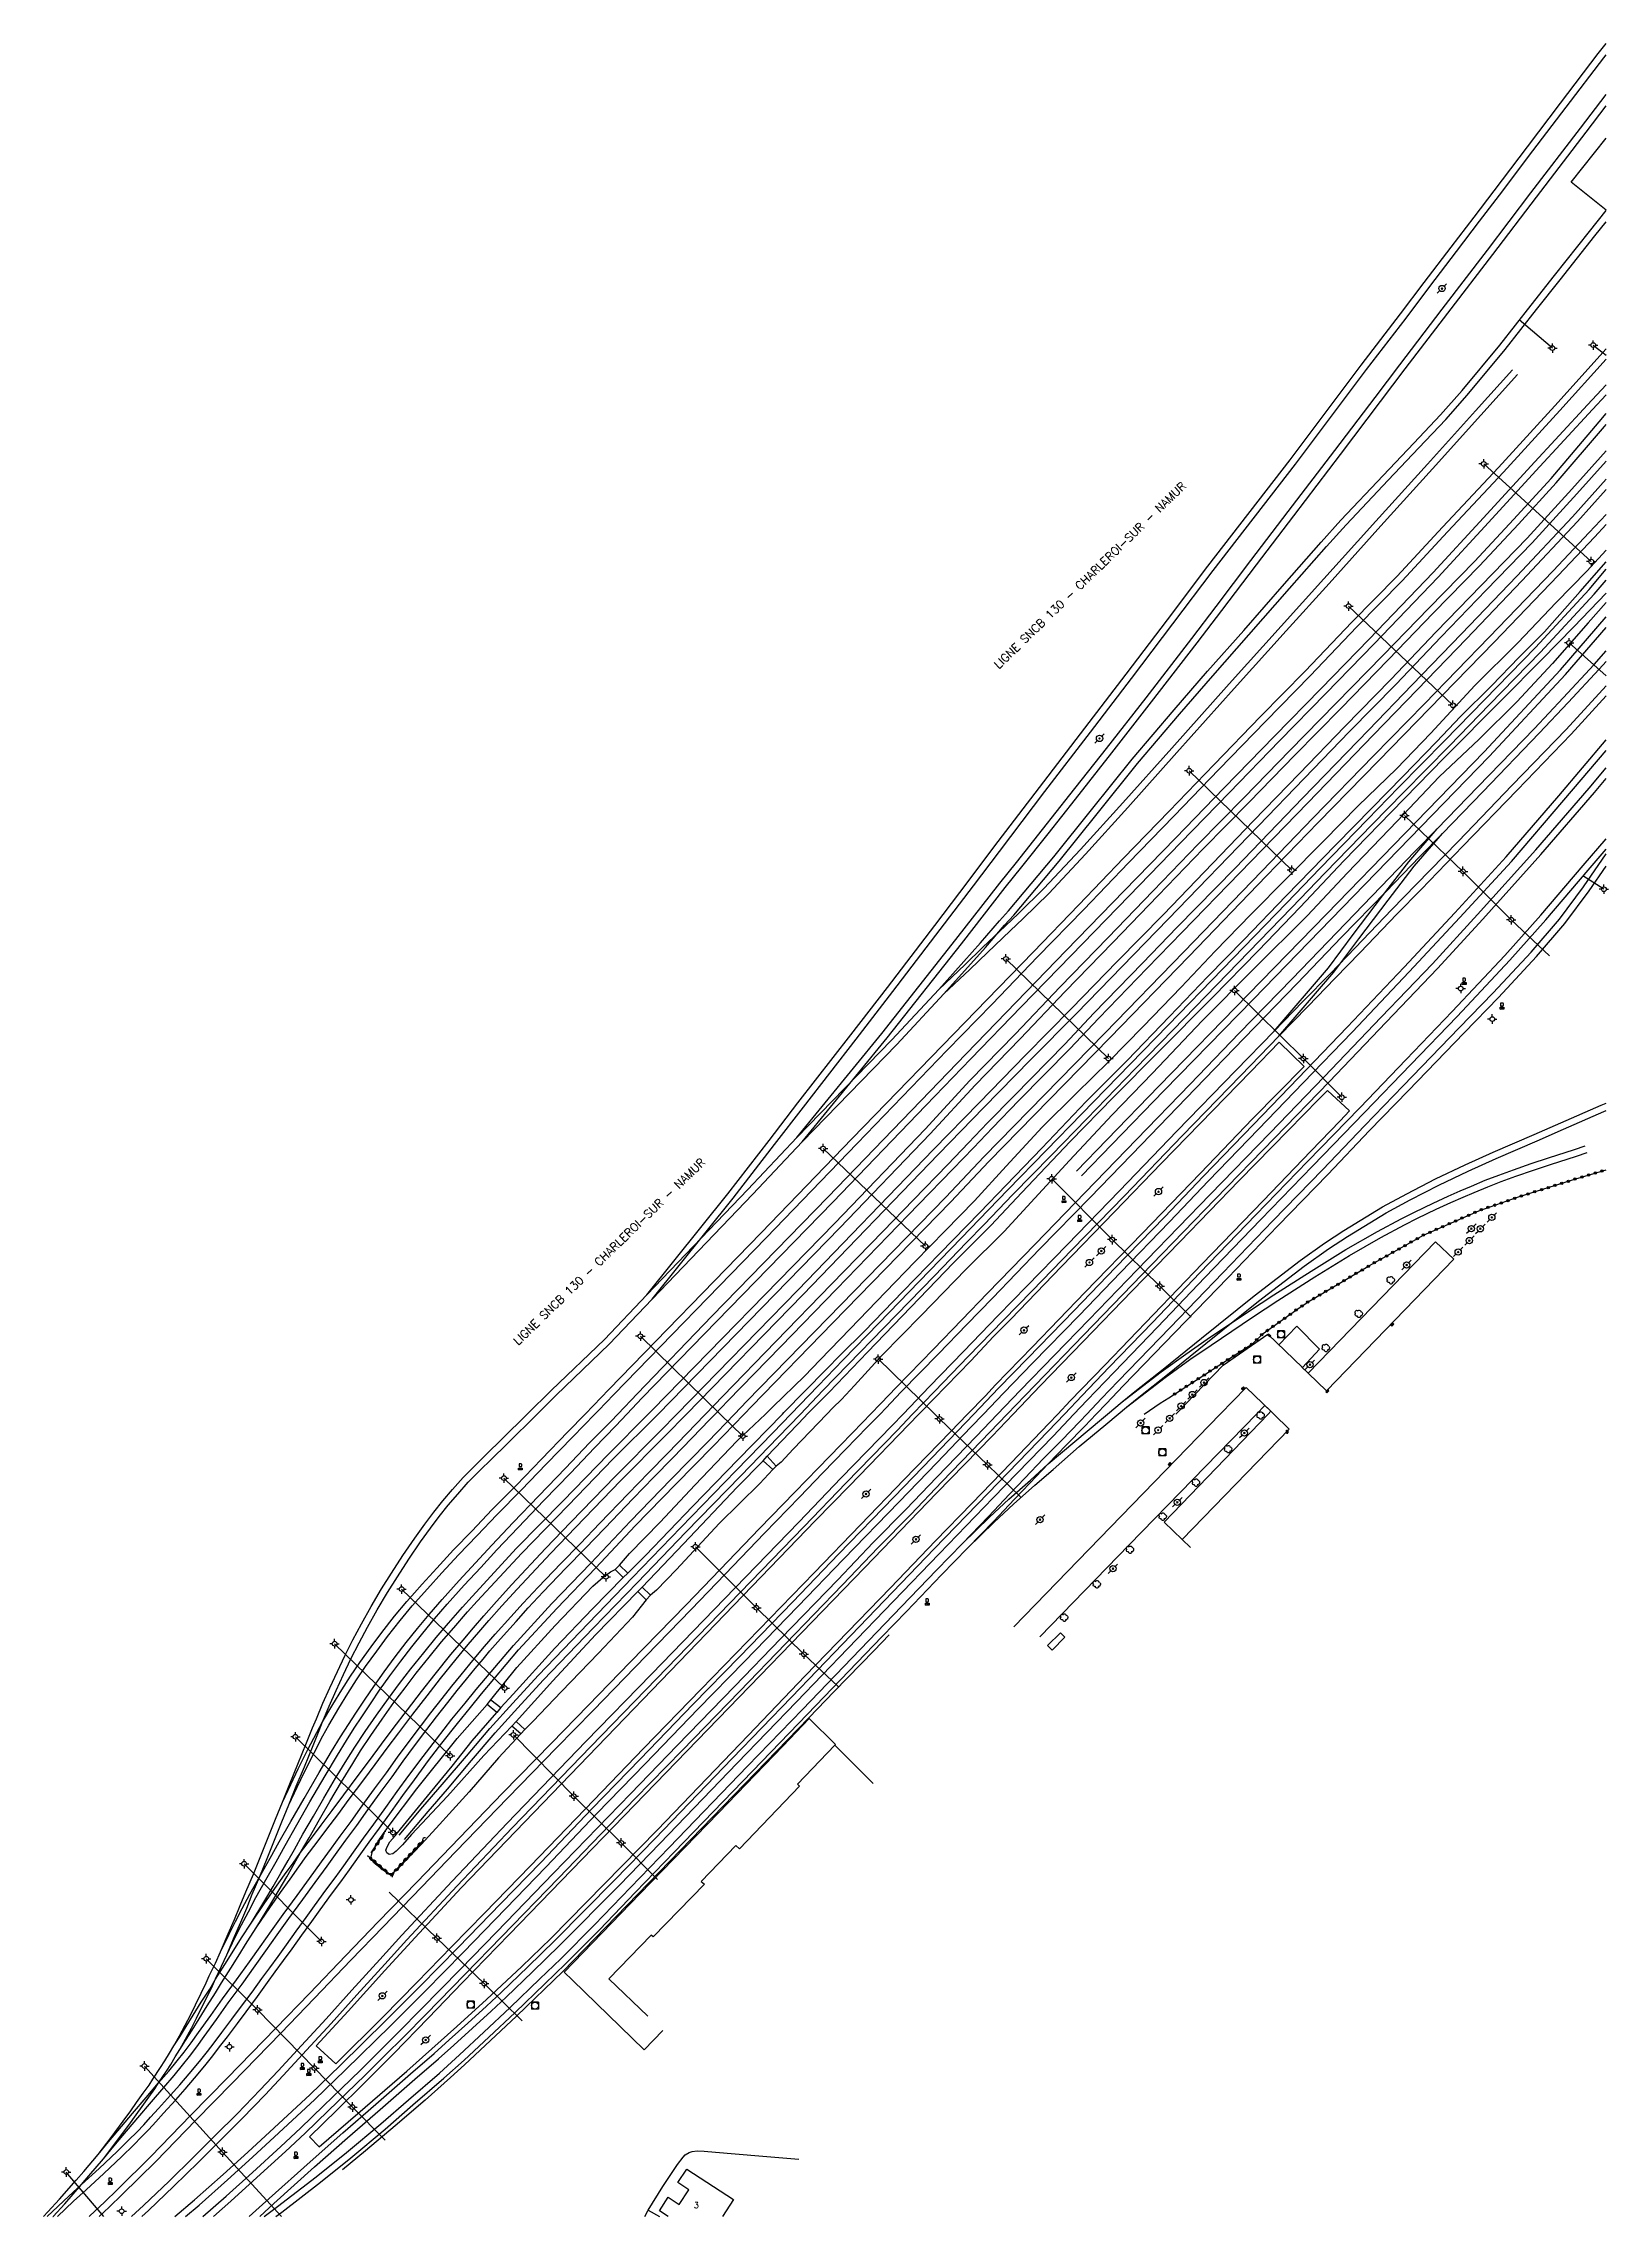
# Model space of a CAD drawing. Header units: millimetres. Extents: x 160000 to 161001, y 122000 to 122988.
# Drawn here: x 160667.1 to 161000.5, y 122000 to 122463.1 of the extents above; entities that cross this region are included whole.
import ezdxf
from ezdxf.enums import TextEntityAlignment as Align

# ---------------------------------------------------------------- set-up
doc = ezdxf.new("R2010")
doc.units = ezdxf.units.MM
doc.layers.get('0').update_dxf_attribs({"linetype": 'CONTINUOUS'})
for name, color, linetype in [('W0006', 2, 'CONTINUOUS'), ('W0008', 7, 'CONTINUOUS'), ('W0014', 7, 'CONTINUOUS'), ('W0017', 7, 'CONTINUOUS'), ('W0101', 7, 'CONTINUOUS'), ('W0104', 1, 'CONTINUOUS'), ('W0105', 7, 'CONTINUOUS'), ('W0211', 2, 'CONTINUOUS'), ('W0214', 2, 'CONTINUOUS'), ('W0300', 7, 'CONTINUOUS'), ('W0310', 3, 'CONTINUOUS'), ('W0323', 7, 'CONTINUOUS'), ('W0401', 7, 'CONTINUOUS'), ('W0420', 7, 'CONTINUOUS'), ('W0438', 7, 'CONTINUOUS'), ('W0473', 7, 'CONTINUOUS'), ('W0610', 7, 'CONTINUOUS'), ('W0611', 7, 'CONTINUOUS'), ('W0700', 7, 'CONTINUOUS'), ('W0710', 7, 'CONTINUOUS'), ('W0989', 7, 'CONTINUOUS'), ('W0991', 7, 'CONTINUOUS')]:
    doc.layers.add(name, color=color, linetype=linetype)
doc.styles.get("Standard").update_dxf_attribs({"font": 'romans.shx', "width": 0.85})

msp = doc.modelspace()

# ---------------------------------------------------------------- texts
at = {"layer": 'W0989'}
for p in [(160870.67, 122329.7), (160768.25, 122185.58)]:
    msp.add_text('LIGNE SNCB 130 - CHARLEROI-SUR - NAMUR', height=1.75, rotation=44.1839, dxfattribs=at).set_placement(p)
at = {"layer": 'W0991'}
msp.add_text('3', height=1.25, dxfattribs=at).set_placement((160806.21, 122002.41), align=Align.MIDDLE_CENTER)

# ---------------------------------------------------------------- blocks, each defined once
blk = doc.blocks.new('T473')
for p, q in [((-0.166667, 0.166667), (0.166667, -0.166667)), ((-0.166667, -0.166667), (0.166667, 0.166667)), ((0.500001, 0.500001), (1.000002, 1.000002)), ((-1.000002, -1.000002), (-0.500001, -0.500001))]:
    blk.add_line(p, q)
blk.add_ellipse((0, 0), major_axis=(0.471405, 0.471405), ratio=1, start_param=5.4977871438, end_param=11.780972451)
blk = doc.blocks.new('T610')
for p, q in [((-0.500001, 0), (-1.000002, 0)), ((0, 0.500001), (0, 1.000002)), ((0.500001, 0), (1.000002, 0)), ((0, -0.500001), (0, -1.000002))]:
    blk.add_line(p, q)
blk.add_ellipse((0, 0), major_axis=(-0.353554, 0.353554), ratio=1, start_param=3.926990817, end_param=10.2101761242)
blk = doc.blocks.new('T438')
for p, q in [((-0.4, 0.2), (0.4, 0.2)), ((-0.4, -0.2), (-0.4, 0.2)), ((0.15, 1.1), (-0.3, 1.1)), ((-0.3, 1.1), (-0.3, 0.5)), ((-0.3, 0.5), (0.15, 0.5)), ((0.3, 0.65), (0.3, 0.95)), ((0.4, 0.2), (0.4, -0.2))]:
    blk.add_line(p, q)
at = {"flags": 128}
for points in [[(-0.4, -0.2), (0.4, 0.2)], [(0.4, -0.2), (-0.4, -0.2)]]:
    blk.add_lwpolyline(points, dxfattribs=at)
for centre, major_axis, start_param, end_param in [((0.15, 0.95), (0.106, -0.106), 0.785398, 2.356194), ((0.15, 0.65), (0.106, 0.106), 3.926991, 5.497787)]:
    blk.add_ellipse(centre, major_axis=major_axis, ratio=1, start_param=start_param, end_param=end_param)
blk = doc.blocks.new('T401')
for p, q in [((-0.3, 0.3), (0, 0.3)), ((-0.3, -0.25), (-0.3, 0.3)), ((-0.3, 0.15), (0, 0.15)), ((-0.3, 0), (0, 0)), ((0, 0.3), (0, -0.25)), ((-0.3, -0.15), (0, -0.15)), ((-0.3, -0.25), (-0.3, -0.3)), ((-0.3, -0.3), (0, -0.3)), ((0, -0.3), (0, -0.25))]:
    blk.add_line(p, q)
blk = doc.blocks.new('T300')
for p, q in [((-0.8, 0.51), (-0.86, 0.34)), ((-0.86, 0.34), (-0.86, 0.17)), ((-0.86, 0.17), (-0.74, 0.06)), ((-0.69, 0.63), (-0.8, 0.51)), ((-0.8, -0.06), (-0.74, 0.06)), ((-0.74, 0.06), (-0.69, 0.11)), ((-0.57, 0.69), (-0.69, 0.63)), ((-0.46, 0.69), (-0.57, 0.69)), ((-0.29, 0.63), (-0.46, 0.69)), ((-0.29, 0.63), (-0.17, 0.74)), ((-0.23, 0.57), (-0.29, 0.63)), ((-0.17, 0.74), (-0.06, 0.8)), ((-0.06, 0.8), (0.06, 0.8)), ((0.06, 0.8), (0.23, 0.74)), ((0.23, 0.74), (0.34, 0.63)), ((0.34, 0.63), (0.4, 0.51)), ((0.46, 0.46), (0.34, 0.46)), ((0.4, 0.51), (0.4, 0.46)), ((0.57, 0.4), (0.46, 0.46)), ((0.57, 0.4), (0.69, 0.29)), ((0.69, 0.29), (0.74, 0.17)), ((0.74, 0.06), (0.69, -0.17)), ((0.74, 0.17), (0.74, 0.06)), ((-0.8, -0.17), (-0.8, -0.06)), ((-0.8, -0.23), (-0.8, -0.17)), ((-0.74, -0.34), (-0.8, -0.23)), ((-0.69, -0.4), (-0.74, -0.34)), ((-0.51, -0.46), (-0.69, -0.4)), ((-0.4, -0.46), (-0.51, -0.46)), ((-0.4, -0.46), (-0.34, -0.46)), ((-0.34, -0.46), (-0.34, -0.4)), ((-0.34, -0.51), (-0.34, -0.46)), ((-0.29, -0.63), (-0.34, -0.51)), ((-0.17, -0.74), (-0.29, -0.63)), ((-0.06, -0.8), (-0.17, -0.74)), ((0.06, -0.8), (-0.06, -0.8)), ((0.17, -0.74), (0.06, -0.8)), ((0.23, -0.69), (0.17, -0.74)), ((0.29, -0.46), (0.23, -0.46)), ((0.29, -0.63), (0.23, -0.69)), ((0.46, -0.4), (0.29, -0.46)), ((0.34, -0.51), (0.29, -0.63)), ((0.34, -0.51), (0.34, -0.46)), ((0.57, -0.34), (0.46, -0.4)), ((0.63, -0.29), (0.57, -0.34)), ((0.69, -0.17), (0.63, -0.29))]:
    blk.add_line(p, q)
blk = doc.blocks.new('T420')
for p, q in [((0.75, 0.75), (-0.75, 0.75)), ((-0.75, 0.75), (-0.75, -0.75)), ((0.75, 0.75), (0.75, -0.75)), ((0.75, -0.75), (-0.75, -0.75))]:
    blk.add_line(p, q)
blk.add_ellipse((0, 0), major_axis=(-0.53, 0.53), ratio=1, start_param=3.926991, end_param=10.210176)
blk = doc.blocks.new('t310o')
at = {"color": 0, "linetype": 'Continuous'}
for centre, start, end in [((-0.5, 0.38), 216.8699, 323.1304), ((0.5, -0.37), 36.8699, 143.1303)]:
    blk.add_arc(centre, 0.625, start, end, dxfattribs=at)
blk = doc.blocks.new('t323o')
at = {"color": 0, "linetype": 'Continuous'}
for radius in [0.25, 0.15]:
    blk.add_circle((0, 0), radius, dxfattribs=at)

# ---------------------------------------------------------------- linework, layer by layer
at = {"layer": 'W0006'}
for points in [[(160967.55, 122204), (160940.42, 122175.98), (160936.53, 122179.74)], [(160930.29, 122185.77), (160934.11, 122189.74), (160938.99, 122184.85), (160935.32, 122180.94)], [(160917.81, 122171), (160923.33, 122176.68), (160928.61, 122171.61), (160929.23, 122171)], [(160873.86, 122125.7), (160894.4, 122146.89), (160917.81, 122171)], [(160929.23, 122171), (160932.49, 122167.77), (160909.69, 122144.25)]]:
    msp.add_lwpolyline(points, dxfattribs=at)
at = {"layer": 'W0008'}
for points in [[(160918.43, 122181.45), (160927.95, 122188.02), (160935.34, 122180.96)], [(160909.69, 122144.25), (160911.45, 122142.56)]]:
    msp.add_lwpolyline(points, dxfattribs=at)
at = {"layer": 'W0014'}
for points in [[(160967.55, 122204), (160963.66, 122207.74), (160936.52, 122179.73), (160935.23, 122180.99)], [(160908.33, 122171), (160918.43, 122181.45)], [(160879.4, 122123.54), (160898.4, 122143.16), (160925.55, 122171)], [(160928.03, 122171), (160905.85, 122147.98), (160909.69, 122144.25)], [(160925.55, 122171), (160927.32, 122172.82), (160928.61, 122171.61), (160928.03, 122171)], [(160795.94, 122001.39), (160799.03, 122006.37), (160802.2, 122011.07), (160803.36, 122012.67), (160803.81, 122013.14), (160804.68, 122013.64), (160805.32, 122013.89), (160806.39, 122013.99), (160807.88, 122013.92), (160810.31, 122013.74), (160819.49, 122012.95), (160828.02, 122012.21)]]:
    msp.add_lwpolyline(points, dxfattribs=at)
at = {"layer": 'W0017'}
msp.add_lwpolyline([(160901.64, 122171), (160905.05, 122173.35), (160906.83, 122174.48)], dxfattribs=at)
at = {"layer": 'W0101'}
for points in [[(160843.86, 122092.29), (160835.67, 122100.43), (160827.72, 122092.14), (160828.17, 122091.73), (160815.36, 122078.38), (160814.64, 122079.1), (160807.22, 122071.42), (160807.91, 122070.8), (160796.99, 122059.62), (160796.58, 122059.95), (160787.54, 122050.66), (160795.89, 122042.73)], [(160798.34, 122001.19), (160800.19, 122004.14), (160802.57, 122002.59), (160804.62, 122005.66), (160802.24, 122007.22), (160804.15, 122010.1), (160814.11, 122003.65), (160811.74, 122000)], [(160795.26, 122000), (160795.94, 122001.39)], [(160795.94, 122001.39), (160798.36, 122000)], [(160800.17, 122000), (160798.34, 122001.19)]]:
    msp.add_lwpolyline(points, dxfattribs=at)
at = {"layer": 'W0104'}
for points in [[(161000, 122427.59), (160992.58, 122433.52), (161000, 122442.91)], [(160799.05, 122039.67), (160795.1, 122035.51), (160779.81, 122050.37), (160778.01, 122052.1), (160794.16, 122068.74), (160810.92, 122086.05), (160824.61, 122100.25), (160830.22, 122106.16), (160835.87, 122100.62), (160835.67, 122100.43)]]:
    msp.add_lwpolyline(points, dxfattribs=at)
msp.add_lwpolyline([(160881.98, 122120.7), (160884.69, 122123.47), (160883.76, 122124.41), (160880.98, 122121.67)], close=True, dxfattribs=at)
at = {"layer": 'W0105'}
for points in [[(160820.45, 122161.01), (160821.27, 122162.02), (160823.19, 122159.93), (160822.5, 122159.2)], [(160791.58, 122137.08), (160790.6, 122136.15), (160788.93, 122137.91), (160789.81, 122138.79)], [(160793.74, 122133.22), (160794.68, 122134.13), (160796.43, 122132.44), (160795.53, 122131.45)], [(160764.52, 122108.47), (160763.72, 122107.44), (160761.67, 122109.1), (160762.44, 122110.13)], [(160766.9, 122104.52), (160767.82, 122105.53), (160769.63, 122103.8), (160768.82, 122102.84)]]:
    msp.add_lwpolyline(points, close=True, dxfattribs=at)
at = {"layer": 'W0211'}
for points in [[(160866.61, 122213.94), (160872.22, 122219.82), (160879.77, 122227.7), (160889.25, 122237.6), (160897.99, 122246.37), (160906.97, 122255.76), (160915.14, 122264.25), (160922.81, 122272.1), (160931.83, 122281.42), (160942.45, 122292.32), (160950.13, 122300.11), (160956.69, 122306.86), (160963.87, 122314.29), (160968.99, 122319.67), (160975.61, 122326.18), (160981.5, 122332.33), (160986.86, 122337.71), (160994.5, 122346.29), (161000, 122352.66)], [(161000, 122345.92), (160993.15, 122338.77), (160986.3, 122331.78), (160977.88, 122323.3), (160965.53, 122310.87), (160954.26, 122299.29), (160944.14, 122288.88), (160934.86, 122279.06), (160925.89, 122269.72), (160916.17, 122259.78), (160904.64, 122248.24), (160895.16, 122238.63), (160885.84, 122229.09), (160875.57, 122218.22), (160868.92, 122211.2)], [(160833.84, 122180.53), (160836.92, 122183.6), (160842.03, 122188.7), (160850.18, 122197.15), (160858.06, 122205.23), (160866.61, 122213.94)], [(160868.92, 122211.2), (160861.01, 122203.21), (160851.87, 122193.79), (160842.64, 122184.2), (160834.52, 122175.67)], [(160824.52, 122171), (160824.86, 122171.34), (160833.84, 122180.53)], [(160834.52, 122175.67), (160829.83, 122171)], [(160791.58, 122137.08), (160795.36, 122140.87), (160805.46, 122151.38), (160815.12, 122161.35), (160824.52, 122171)], [(160829.83, 122171), (160829.21, 122170.38), (160821.27, 122162.02)], [(160820.45, 122161.01), (160814.89, 122155.4), (160803.49, 122143.38), (160794.68, 122134.13)], [(160764.52, 122108.47), (160767.19, 122111.32), (160776.05, 122121.1), (160784.05, 122129.52), (160790.6, 122136.15)], [(160793.74, 122133.22), (160784.74, 122123.93), (160775.62, 122114.15), (160767.82, 122105.53)], [(160766.9, 122104.52), (160760.94, 122098.27), (160753.16, 122089.6), (160745.52, 122081.41), (160743.62, 122079.21), (160742.22, 122077.86), (160741.55, 122077.32), (160740.77, 122077.15), (160740.28, 122077.49), (160740.07, 122078.09), (160740.33, 122078.78), (160740.89, 122079.83), (160742.03, 122081.14), (160742.55, 122081.79), (160749.58, 122090.35), (160754.17, 122095.96), (160758.47, 122101.37), (160763.72, 122107.44)]]:
    msp.add_lwpolyline(points, dxfattribs=at)
at = {"layer": 'W0214'}
for points in [[(160865.45, 122216.46), (160872.24, 122223.85), (160879.9, 122232.12), (160887.11, 122239.32), (160894.06, 122246.14), (160901.42, 122253.6), (160909.47, 122261.98), (160916.73, 122269.65), (160924.41, 122277.53), (160931.97, 122285.18), (160939.83, 122293.07), (160947.19, 122300.6), (160955.39, 122308.51), (160962.67, 122316.12), (160972.02, 122326.24), (160981.2, 122335.39), (160989.35, 122343.94), (160995.88, 122350.64), (161000, 122355.14)], [(161000, 122343.97), (160996.23, 122339.61), (160988.57, 122330.94), (160981.02, 122322.82), (160973.01, 122314.84), (160964.47, 122306.8), (160955.51, 122297.33), (160944.94, 122286.37), (160936.31, 122277.2), (160924.89, 122265.85), (160913.94, 122254.78), (160903.41, 122243.66), (160894.81, 122234.79), (160885.71, 122225.02), (160878.31, 122217.04), (160871.79, 122209.9)], [(160832.61, 122182.56), (160838.94, 122189.14), (160846.52, 122196.99), (160852.84, 122203.56), (160859.21, 122210.04), (160865.45, 122216.46)], [(160871.79, 122209.9), (160863.71, 122201.91), (160854.09, 122191.99), (160845.74, 122183.48), (160839.86, 122177.12), (160837.1, 122174.15), (160835.26, 122172.35)], [(160820.91, 122171), (160822.51, 122172.53), (160829.22, 122179.07), (160832.61, 122182.56)], [(160789.81, 122138.79), (160791.95, 122141.3), (160798.47, 122148.01), (160805.9, 122155.85), (160814.92, 122165.28), (160820.91, 122171)], [(160833.97, 122171), (160826.82, 122163.52), (160824.25, 122160.77), (160823.19, 122159.93)], [(160835.26, 122172.35), (160833.97, 122171)], [(160822.5, 122159.2), (160819.74, 122156.22), (160811.08, 122147.69), (160801.94, 122137.86), (160797.72, 122133.46), (160796.43, 122132.44)], [(160762.44, 122110.13), (160767.99, 122116.99), (160776.11, 122125.98), (160784.15, 122134.36), (160786.25, 122136.19), (160787.93, 122137.41), (160788.93, 122137.91)], [(160795.53, 122131.45), (160792.6, 122127.73), (160785.34, 122120.09), (160777.44, 122111.86), (160771.37, 122105.51), (160769.63, 122103.8)], [(160751.45, 122083.58), (160747.65, 122079.36), (160742.38, 122073.89), (160741.45, 122073.13), (160740.52, 122073.04), (160739.18, 122074.02), (160737.45, 122075.47), (160736.92, 122076.65), (160737.23, 122077.86), (160738.4, 122080.01), (160740.73, 122083.33), (160746.64, 122091.13), (160755.26, 122101.86), (160761.67, 122109.1)], [(160768.82, 122102.84), (160764.04, 122097.76), (160757.83, 122090.53), (160753.51, 122085.79), (160751.45, 122083.58)]]:
    msp.add_lwpolyline(points, dxfattribs=at)
at = {"layer": 'W0310'}
for points in [[(160736.94, 122077.53), (160739.79, 122081.67)], [(160748.07, 122080.24), (160741.14, 122072.65), (160736.17, 122076.9)]]:
    msp.add_lwpolyline(points, dxfattribs=at)
at = {"layer": 'W0323'}
msp.add_lwpolyline([(160906.83, 122174.48), (160917.36, 122181.28), (160924.74, 122186.02), (160926.96, 122188.19), (160934.32, 122193.41), (160936.77, 122195.09), (160939.34, 122196.59), (160949.59, 122202.66), (160961.14, 122209.17), (160972.89, 122214.34), (160981.37, 122217.3), (160992.88, 122220.93), (161000, 122223.08)], dxfattribs=at)
at = {"layer": 'W0611'}
for points in [[(160988.58, 122398.18), (160981.5, 122404.18)], [(160997.27, 122398.83), (161000, 122396.68)], [(160996.84, 122352.69), (160973.94, 122373.5)], [(160967.37, 122322.07), (160945.15, 122343.19)], [(161000, 122328.36), (160992.15, 122335.36)], [(160933.04, 122286.94), (160911.2, 122308.12)], [(160957.08, 122298.58), (160969.53, 122286.67), (160979.81, 122276.34)], [(160999.54, 122282.85), (160995.05, 122285.71)], [(160979.81, 122276.34), (160987.96, 122268.64)], [(160893.98, 122246.76), (160872.15, 122268.01)], [(160920.86, 122261.3), (160935.52, 122246.76), (160943.71, 122238.52)], [(160833.21, 122227.59), (160854.99, 122206.81)], [(160904.93, 122198.27), (160894.79, 122208.18), (160881.9, 122221.16)], [(160904.93, 122198.27), (160911.65, 122191.65)], [(160811.28, 122171), (160794.27, 122187.6)], [(160856.99, 122171), (160844.9, 122182.83)], [(160816.09, 122166.31), (160811.28, 122171)], [(160858.01, 122169.99), (160856.99, 122171)], [(160858.01, 122169.99), (160868.24, 122160.17), (160875.27, 122153.37)], [(160765.2, 122157.36), (160786.93, 122136.33)], [(160806, 122142.73), (160819, 122129.74), (160829.11, 122119.84), (160836.43, 122112.97)], [(160765.36, 122112.61), (160743.4, 122133.71)], [(160729.13, 122122.08), (160753.74, 122098.2)], [(160741.57, 122081.82), (160720.79, 122102.25)], [(160797.91, 122071.84), (160790.21, 122079.63), (160780.09, 122089.57), (160767.22, 122102.63)], [(160726.33, 122058.63), (160709.86, 122075.19)], [(160740.76, 122069.12), (160750.93, 122059.34), (160761, 122049.65), (160769.06, 122041.68)], [(160701.8, 122054.95), (160712.71, 122044.03), (160724.82, 122031.63), (160732.94, 122023.34), (160739.94, 122016.24)], [(160688.61, 122032.08), (160705.23, 122013.7), (160717.83, 122000)], [(160679.97, 122000), (160671.97, 122009.49)]]:
    msp.add_lwpolyline(points, dxfattribs=at)
at = {"layer": 'W0700'}
for points in [[(160869.6, 122291.8), (160879.29, 122304.54), (160888.98, 122317.2), (160897.74, 122328.68), (160906.57, 122340.3), (160915.15, 122351.68), (160932.7, 122374.36), (160947.83, 122394.51), (160956.25, 122405.47), (160961.29, 122412.18), (160966.98, 122419.68), (160971.9, 122426.11), (160976.14, 122431.67), (160983.26, 122441.07), (160990.33, 122450.38), (160998.35, 122460.93), (161000, 122463.1)], [(160870.77, 122290.91), (160880.46, 122303.65), (160890.14, 122316.31), (160898.91, 122327.78), (160907.74, 122339.41), (160916.32, 122350.79), (160933.87, 122373.47), (160949, 122393.62), (160957.42, 122404.58), (160962.47, 122411.29), (160968.16, 122418.79), (160973.08, 122425.22), (160977.31, 122430.78), (160984.43, 122440.19), (160991.5, 122449.49), (160999.52, 122460.04), (161000, 122460.67)], [(160870.83, 122284.13), (160874.42, 122288.58), (160879.96, 122295.56), (160885.8, 122302.99), (160893.58, 122312.87), (160902.02, 122323.67), (160911.73, 122336.28), (160916.95, 122343.14), (160924.34, 122352.88), (160932.3, 122363.34), (160942.24, 122376.38), (160950.81, 122387.66), (160956.04, 122394.62), (160965.11, 122406.49), (160974.75, 122419.03), (160983.99, 122431.24), (160994.59, 122445.07), (161000, 122452.21)], [(160871.97, 122283.21), (160875.57, 122287.66), (160881.12, 122294.65), (160886.95, 122302.08), (160894.74, 122311.96), (160903.18, 122322.77), (160912.9, 122335.39), (160918.12, 122342.25), (160925.51, 122351.99), (160933.48, 122362.45), (160943.41, 122375.49), (160951.98, 122386.77), (160957.22, 122393.73), (160966.28, 122405.6), (160975.92, 122418.14), (160985.16, 122430.35), (160995.76, 122444.18), (161000, 122449.77)], [(160870.81, 122276.11), (160872.69, 122278.27), (160882.38, 122289.79), (160890.42, 122299.81), (160899.05, 122310.56), (160908.02, 122321.11), (160915.12, 122329.3), (160922.83, 122338.03), (160931.48, 122347.92), (160939.34, 122356.84), (160943.52, 122361.49), (160952.49, 122371.06), (160959.09, 122377.94), (160964.77, 122383.99), (160969.32, 122389.12), (160977.36, 122398.8), (160984.02, 122407.3), (160989.04, 122413.66), (160996.45, 122423.03), (161000, 122427.47)], [(160871.87, 122275.2), (160873.81, 122277.32), (160883.52, 122288.86), (160891.57, 122298.89), (160900.18, 122309.62), (160909.13, 122320.13), (160916.24, 122328.32), (160923.94, 122337.06), (160932.58, 122346.95), (160940.44, 122355.87), (160944.61, 122360.5), (160953.57, 122370.04), (160960.15, 122376.93), (160965.86, 122382.99), (160970.43, 122388.16), (160978.5, 122397.88), (160985.18, 122406.39), (160990.2, 122412.75), (160997.61, 122422.11), (161000, 122425.11)], [(160868.19, 122259.37), (160877.94, 122269.43), (160887.68, 122279.52), (160897.21, 122289.51), (160906.9, 122299.47), (160916.54, 122309.47), (160926.39, 122319.65), (160935.93, 122329.36), (160945.85, 122339.79), (160955.49, 122349.56), (160965.18, 122360.02), (160977.1, 122372.76), (160989.08, 122385.87), (161000, 122397.99)], [(160869.24, 122258.39), (160878.91, 122268.42), (160888.75, 122278.51), (160898.27, 122288.48), (160907.96, 122298.45), (160917.6, 122308.45), (160927.44, 122318.62), (160936.99, 122328.34), (160946.9, 122338.77), (160956.55, 122348.55), (160966.26, 122359.01), (160978.18, 122371.76), (160990.17, 122384.88), (161000, 122395.79)], [(160872.03, 122275.09), (160874.8, 122277.66), (160880.23, 122283.01), (160888.03, 122291.31), (160897.05, 122301.29), (160907.48, 122312.95), (160919.71, 122326.6), (160930.76, 122338.92), (160939.91, 122348.99), (160950.95, 122361.3), (160961.96, 122373.43), (160972.2, 122384.84), (160980.06, 122393.52)], [(160873.03, 122274), (160875.82, 122276.59), (160881.28, 122281.98), (160889.12, 122290.31), (160898.15, 122300.31), (160908.58, 122311.97), (160920.81, 122325.62), (160931.86, 122337.93), (160941.01, 122348.01), (160952.05, 122360.31), (160963.05, 122372.44), (160973.3, 122383.85), (160981.15, 122392.54)], [(160863.65, 122247.76), (160874.32, 122258.8), (160885.02, 122269.8), (160897.36, 122282.51), (160908.3, 122293.77), (160918.67, 122304.46), (160929.38, 122315.48), (160939.23, 122325.58), (160949.52, 122336.16), (160963.19, 122350.35), (160973.89, 122362.04), (160983.98, 122372.98), (160996.06, 122386.09), (161000, 122390.38)], [(160864.7, 122246.74), (160875.38, 122257.78), (160886.07, 122268.77), (160898.42, 122281.48), (160909.36, 122292.75), (160919.73, 122303.43), (160930.43, 122314.45), (160940.28, 122324.55), (160950.58, 122335.14), (160964.27, 122349.34), (160974.98, 122361.04), (160985.07, 122371.99), (160997.14, 122385.1), (161000, 122388.21)], [(160864.49, 122242.07), (160874.12, 122251.97), (160883.7, 122262.09), (160893.88, 122272.53), (160903.5, 122282.51), (160913.14, 122292.47), (160922.94, 122302.4), (160932.63, 122312.45), (160942.45, 122322.42), (160952.55, 122332.75), (160962.22, 122342.78), (160972.02, 122352.78), (160980.26, 122361.68), (160988.28, 122370.41), (160998.55, 122382.43), (161000, 122384.23)], [(160865.57, 122241.07), (160875.18, 122250.95), (160884.76, 122261.07), (160894.93, 122271.5), (160904.56, 122281.49), (160914.19, 122291.44), (160924, 122301.38), (160933.69, 122311.42), (160943.5, 122321.39), (160953.6, 122331.73), (160963.28, 122341.75), (160973.08, 122351.77), (160981.34, 122360.68), (160989.38, 122369.44), (160999.68, 122381.49), (161000, 122381.89)], [(160866.42, 122237.34), (160876.31, 122247.5), (160886.11, 122257.44), (160895.84, 122267.44), (160905.69, 122277.47), (160924.92, 122297.4), (160934.64, 122307.45), (160944.33, 122317.51), (160954.15, 122327.55), (160963.83, 122337.69), (160973.41, 122347.6), (160983.2, 122357.67), (160992.71, 122368.11), (161000, 122376.28)], [(160867.48, 122236.32), (160877.36, 122246.47), (160887.16, 122256.41), (160896.89, 122266.41), (160906.74, 122276.45), (160925.98, 122296.37), (160935.7, 122306.43), (160945.38, 122316.48), (160955.2, 122326.52), (160964.89, 122336.67), (160974.46, 122346.57), (160984.27, 122356.66), (160993.8, 122367.13), (161000, 122374.07)], [(160868.24, 122233.04), (160873.88, 122238.83), (160884.71, 122249.87), (160890.85, 122256.43), (160901.22, 122267.07), (160908.67, 122274.74), (160920.96, 122287.38), (160935.38, 122302.32), (160949.41, 122316.78), (160958.72, 122326.4), (160969.19, 122337.26), (160980.97, 122349.57), (160992.87, 122362.24), (161000, 122370.23)], [(160869.31, 122232.02), (160874.93, 122237.8), (160885.78, 122248.85), (160891.92, 122255.41), (160902.27, 122266.05), (160909.73, 122273.72), (160922.02, 122286.35), (160936.44, 122301.3), (160950.47, 122315.75), (160959.78, 122325.38), (160970.25, 122336.25), (160982.04, 122348.56), (160993.95, 122361.25), (161000, 122368.02)], [(160867.44, 122225.84), (160893.25, 122252.2), (160910.04, 122269.53), (160926.64, 122286.7), (160937.63, 122298.09), (160950.48, 122311.25), (160961.35, 122322.38), (160975.1, 122336.55), (160988.73, 122350.71), (160996.44, 122358.87), (161000, 122362.74)], [(160868.49, 122224.81), (160894.31, 122251.18), (160911.09, 122268.5), (160927.7, 122285.68), (160938.68, 122297.06), (160951.54, 122310.22), (160962.4, 122321.35), (160976.16, 122335.53), (160989.8, 122349.7), (160997.52, 122357.87), (161000, 122360.57)], [(160866.47, 122212.46), (160872.56, 122218.8), (160880.72, 122227.17), (160888.34, 122234.99), (160898.62, 122245.6), (160906.69, 122253.89), (160918.27, 122265.83), (160931.9, 122279.88), (160939.13, 122287.35), (160949.2, 122297.74), (160955.82, 122304.51), (160965.58, 122314.48), (160974.1, 122323.25), (160984.95, 122334.37), (160996.38, 122346.75), (161000, 122351.03)], [(160867.53, 122211.44), (160873.62, 122217.78), (160881.78, 122226.14), (160889.39, 122233.96), (160899.68, 122244.57), (160907.75, 122252.87), (160919.33, 122264.8), (160932.96, 122278.86), (160940.19, 122286.33), (160950.25, 122296.71), (160956.87, 122303.48), (160966.63, 122313.45), (160975.15, 122322.22), (160986.02, 122333.36), (160997.48, 122345.77), (161000, 122348.75)], [(160887.16, 122222.79), (160893.62, 122229.45), (160904.83, 122240.97), (160923.79, 122260.4), (160940.42, 122277.51), (160957.15, 122294.76), (160974.01, 122312.13), (160990.3, 122329.62), (161000, 122340.89)], [(160888.23, 122221.77), (160894.69, 122228.43), (160905.88, 122239.95), (160924.85, 122259.38), (160941.48, 122276.49), (160958.21, 122293.73), (160975.08, 122311.12), (160991.4, 122328.63), (161000, 122338.63)], [(160929.27, 122252.6), (160940.89, 122266.12), (160946.16, 122273.2), (160952.4, 122281.45), (160957.98, 122288.68), (160964.06, 122295.7), (160972.69, 122304.65), (160984.73, 122317.1), (160990.89, 122323.64), (160997.46, 122330.77), (161000, 122333.64)], [(160930.33, 122251.57), (160942.04, 122265.2), (160947.34, 122272.31), (160953.57, 122280.56), (160959.12, 122287.75), (160965.15, 122294.7), (160973.75, 122303.62), (160985.79, 122316.09), (160991.97, 122322.64), (160998.56, 122329.78), (161000, 122331.42)], [(160929.27, 122252.6), (160935.42, 122258.9), (160941.27, 122264.92), (160946.53, 122270.4), (160954.4, 122278.55), (160959.54, 122283.84), (160968.47, 122293.05), (160980, 122305.02), (160991.48, 122316.89), (161000, 122326.23)], [(160930.33, 122251.57), (160936.48, 122257.87), (160942.32, 122263.9), (160947.59, 122269.38), (160955.46, 122277.52), (160960.59, 122282.81), (160969.53, 122292.03), (160981.06, 122304), (160992.55, 122315.88), (161000, 122324.05)], [(160870.6, 122176.52), (160876.85, 122182.95), (160886.68, 122193.07), (160895.49, 122202.24), (160905.91, 122213), (160914.28, 122221.7), (160924.88, 122232.72), (160934.43, 122242.59), (160944.83, 122253.45), (160957.02, 122266.25), (160967.78, 122277.8), (160978.73, 122289.77), (160989.92, 122302.78), (161000, 122314.66)], [(160871.66, 122175.49), (160877.91, 122181.92), (160887.74, 122192.05), (160896.55, 122201.21), (160906.97, 122211.98), (160915.34, 122220.68), (160925.94, 122231.7), (160935.49, 122241.57), (160945.89, 122252.43), (160958.09, 122265.24), (160968.86, 122276.8), (160979.83, 122288.79), (160991.03, 122301.82), (161000, 122312.39)], [(160875.16, 122176), (160889.79, 122191.07), (160902.17, 122203.88), (160915.7, 122217.8), (160928.38, 122230.89), (160939.95, 122242.85), (160952.12, 122255.58), (160963, 122266.98), (160972.65, 122277.45), (160985.02, 122291.26), (160996.39, 122304.42), (161000, 122308.73)], [(160876.22, 122174.98), (160890.84, 122190.05), (160903.23, 122202.86), (160916.76, 122216.78), (160929.43, 122229.87), (160941.01, 122241.83), (160953.18, 122254.56), (160964.07, 122265.98), (160973.74, 122276.46), (160986.13, 122290.28), (160997.52, 122303.46), (161000, 122306.43)], [(160868.21, 122196.76), (160878.35, 122207.23), (160889.04, 122218.21), (160899.99, 122229.5), (160911.38, 122241.32), (160921.86, 122252.16), (160933.12, 122263.78), (160942.62, 122273.63), (160952, 122283.34), (160959.28, 122290.87), (160964.06, 122295.7)], [(160869.27, 122195.74), (160879.4, 122206.2), (160890.09, 122217.19), (160901.05, 122228.48), (160912.44, 122240.3), (160922.92, 122251.14), (160934.18, 122262.76), (160943.68, 122272.61), (160953.06, 122282.31), (160960.33, 122289.84), (160965.15, 122294.7)], [(160795.62, 122196.44), (160812.92, 122217.93), (160821.71, 122229.34), (160827.83, 122237.34), (160839.11, 122251.8), (160846.9, 122261.93), (160857.01, 122275.16), (160864.1, 122284.49), (160869.6, 122291.8)], [(160796.77, 122195.51), (160814.08, 122217.02), (160822.88, 122228.44), (160829, 122236.44), (160840.28, 122250.9), (160848.07, 122261.04), (160858.18, 122274.26), (160865.27, 122283.6), (160870.77, 122290.91)], [(160888.37, 122174.97), (160894.16, 122180.99), (160903.36, 122190.56), (160913.48, 122201.11), (160925.37, 122213.48), (160936.4, 122224.87), (160947.52, 122236.29), (160957.39, 122246.56), (160967.23, 122256.78), (160978.45, 122268.71), (160986.1, 122277.31), (160995.11, 122287.9), (161000, 122293.63)], [(160889.43, 122173.95), (160895.22, 122179.97), (160904.42, 122189.54), (160914.55, 122200.09), (160926.43, 122212.46), (160937.46, 122223.84), (160948.58, 122235.26), (160958.45, 122245.54), (160968.3, 122255.77), (160979.53, 122267.72), (160987.21, 122276.34), (160996.23, 122286.94), (161000, 122291.36)], [(160892.49, 122174.32), (160896.09, 122178.03), (160907.12, 122189.46), (160918.36, 122201.09), (160929.04, 122212.16), (160939.66, 122223.11), (160948.58, 122232.44), (160956.81, 122240.94), (160968.73, 122253.29), (160975.99, 122260.8), (160984.08, 122269.47), (160990.07, 122276.51), (160995.21, 122283.36), (161000, 122290.38)], [(160893.55, 122173.29), (160897.15, 122177.01), (160908.18, 122188.44), (160919.42, 122200.07), (160930.1, 122211.14), (160940.72, 122222.09), (160949.64, 122231.42), (160957.87, 122239.91), (160969.79, 122252.26), (160977.06, 122259.78), (160985.18, 122268.49), (160991.22, 122275.59), (160996.41, 122282.5), (161000, 122287.76)], [(160827.6, 122229.97), (160845.7, 122252.13), (160861.51, 122272.13), (160870.83, 122284.13)], [(160828.74, 122229.04), (160846.85, 122251.21), (160862.67, 122271.22), (160871.97, 122283.21)], [(160857.83, 122261.52), (160866.73, 122271.43), (160870.81, 122276.11)], [(160828.74, 122229.04), (160848.9, 122249.77), (160858.93, 122260.54), (160864.48, 122265.77), (160868.2, 122269.41), (160873.03, 122274)], [(160857.83, 122261.52), (160863.46, 122266.84), (160867.18, 122270.47), (160872.03, 122275.09)], [(160858.93, 122260.54), (160867.83, 122270.45), (160871.87, 122275.2)], [(160775.31, 122176.1), (160786.6, 122186.92), (160795.62, 122196.44), (160817.16, 122218.88), (160827.6, 122229.97), (160847.84, 122250.79), (160857.83, 122261.52)], [(160787.55, 122176.22), (160820.01, 122209.63), (160839.4, 122229.71), (160858.61, 122249.56), (160868.19, 122259.37)], [(160788.61, 122175.19), (160821.07, 122208.6), (160840.46, 122228.69), (160859.66, 122248.54), (160869.24, 122258.39)], [(160870.53, 122192.01), (160876.62, 122198.29), (160885.19, 122207.09), (160896.36, 122218.59), (160908.6, 122231.27), (160921.17, 122244.2), (160929.27, 122252.6)], [(160871.59, 122190.96), (160877.74, 122197.24), (160886.25, 122206.07), (160897.42, 122217.54), (160909.71, 122230.27), (160922.23, 122243.17), (160930.33, 122251.57)], [(160793.67, 122175.4), (160809.52, 122191.86), (160834.2, 122217.22), (160854.06, 122237.78), (160863.65, 122247.76)], [(160794.66, 122174.45), (160810.58, 122190.84), (160835.25, 122216.19), (160855.12, 122236.76), (160864.7, 122246.74)], [(160796.87, 122171.91), (160835.74, 122211.7), (160854.92, 122231.72), (160864.49, 122242.07)], [(160798.04, 122171), (160836.8, 122210.68), (160855.99, 122230.71), (160865.57, 122241.07)], [(160802.02, 122171), (160827.82, 122197.45), (160856.76, 122227.42), (160866.42, 122237.34)], [(160804.07, 122171), (160828.88, 122196.42), (160857.81, 122226.39), (160867.48, 122236.32)], [(160896.91, 122173.59), (160899.95, 122176.08), (160905.67, 122180.56), (160913.83, 122187.19), (160925.06, 122196.21), (160934.83, 122203.75), (160940.05, 122207.42), (160944.16, 122210.12), (160952.41, 122215.15), (160957.58, 122217.96), (160963.69, 122221.11), (160970.01, 122224.1), (160975.98, 122226.8), (160984.72, 122230.61), (160990.34, 122233.05), (160998.94, 122236.81), (161000, 122237.28)], [(160897.84, 122172.45), (160900.86, 122174.93), (160906.59, 122179.41), (160914.76, 122186.05), (160925.97, 122195.05), (160935.7, 122202.56), (160940.88, 122206.2), (160944.95, 122208.88), (160953.15, 122213.87), (160958.27, 122216.66), (160964.35, 122219.79), (160970.62, 122222.77), (160976.58, 122225.45), (160985.3, 122229.26), (160990.92, 122231.7), (160999.53, 122235.47), (161000, 122235.67)], [(160811.84, 122174.84), (160823.17, 122186.45), (160835.02, 122198.66), (160846.02, 122210.01), (160852.47, 122216.66), (160859.76, 122224.23), (160864.21, 122228.79), (160868.24, 122233.04)], [(160812.89, 122173.81), (160824.22, 122185.42), (160836.08, 122197.64), (160847.07, 122208.98), (160853.52, 122215.64), (160860.81, 122223.21), (160865.27, 122227.77), (160869.31, 122232.02)], [(160776.33, 122175.03), (160787.64, 122185.88), (160796.77, 122195.51), (160818.23, 122217.87), (160828.74, 122229.04)], [(160814.32, 122171), (160816.98, 122173.73), (160834.23, 122191.45), (160859.36, 122217.23), (160867.44, 122225.84)], [(160896.91, 122173.59), (160905.21, 122179.98), (160910.51, 122183.81), (160915.03, 122186.95), (160923.86, 122192.87), (160929.25, 122196.42), (160937.21, 122201.5), (160944.57, 122206.07), (160951.3, 122209.9), (160956.39, 122212.63), (160959.22, 122214.07), (160963.2, 122215.98), (160966.37, 122217.45), (160968.95, 122218.6), (160971.36, 122219.6), (160974.28, 122220.83), (160977.14, 122221.92), (160980.32, 122223.07), (160984.04, 122224.4), (160987.75, 122225.6), (160993.31, 122227.37), (160995.56, 122228.17)], [(160897.84, 122172.45), (160906.09, 122178.8), (160911.36, 122182.61), (160915.86, 122185.73), (160924.67, 122191.65), (160930.05, 122195.18), (160938, 122200.26), (160945.32, 122204.8), (160952.01, 122208.61), (160957.08, 122211.33), (160959.87, 122212.75), (160963.83, 122214.65), (160966.97, 122216.11), (160969.54, 122217.25), (160971.93, 122218.24), (160974.83, 122219.46), (160977.65, 122220.54), (160980.82, 122221.68), (160984.52, 122223), (160988.2, 122224.2), (160993.74, 122225.96), (160996, 122226.76)], [(160816.37, 122171), (160818.03, 122172.71), (160835.28, 122190.42), (160860.42, 122216.21), (160868.49, 122224.81)], [(160832.12, 122177.02), (160837.51, 122182.59), (160845.11, 122190.39), (160855.87, 122201.51), (160862.7, 122208.56), (160866.47, 122212.46)], [(160833.18, 122176), (160838.55, 122181.55), (160846.16, 122189.37), (160856.93, 122200.49), (160863.75, 122207.54), (160867.53, 122211.44)], [(160848.81, 122176.74), (160856.72, 122184.87), (160862.78, 122191.09), (160868.21, 122196.76)], [(160849.86, 122175.72), (160857.77, 122183.85), (160863.83, 122190.07), (160869.27, 122195.74)], [(160855.88, 122176.88), (160863.12, 122184.37), (160870.53, 122192.01)], [(160856.93, 122175.85), (160864.18, 122183.35), (160871.59, 122190.96)], [(160770.16, 122171), (160775.31, 122176.1)], [(160772.26, 122171), (160776.33, 122175.03)], [(160782.51, 122171), (160784.27, 122172.81), (160787.55, 122176.22)], [(160784.56, 122171), (160785.33, 122171.79), (160788.61, 122175.19)], [(160789.48, 122171), (160793.67, 122175.4)], [(160791.4, 122171), (160794.66, 122174.45)], [(160808.17, 122171), (160811.84, 122174.84)], [(160826.33, 122171), (160832.12, 122177.02)], [(160828.38, 122171), (160833.18, 122176)], [(160843.28, 122171), (160845.49, 122173.28), (160848.81, 122176.74)], [(160845.33, 122171), (160846.55, 122172.26), (160849.86, 122175.72)], [(160850.24, 122171), (160855.88, 122176.88)], [(160852.28, 122171), (160856.93, 122175.85)], [(160865.32, 122171), (160870.6, 122176.52)], [(160867.36, 122171), (160871.66, 122175.49)], [(160870.39, 122171), (160875.16, 122176)], [(160872.43, 122171), (160876.22, 122174.98)], [(160884.6, 122171), (160888.37, 122174.97)], [(160889.38, 122171), (160892.49, 122174.32)], [(160667.11, 122000), (160668.06, 122001.02), (160670.55, 122003.72), (160674.08, 122007.77), (160675.69, 122009.6), (160678.74, 122013.24), (160680.97, 122015.94), (160682.92, 122018.23), (160686.1, 122021.96), (160688.99, 122025.39), (160691.62, 122028.46), (160693.8, 122031), (160695.58, 122033.2), (160697.07, 122035.05), (160698.57, 122037.04), (160700.17, 122039.21), (160702.76, 122042.84), (160705.28, 122046.37), (160708.22, 122050.41), (160711, 122054.3), (160713.28, 122057.45), (160715.72, 122060.89), (160718.21, 122064.36), (160721.15, 122068.43), (160723.78, 122072.07), (160726.34, 122075.57), (160728.5, 122078.49), (160730.35, 122081.05), (160732.65, 122084.22), (160735.02, 122087.52), (160737.62, 122091.14), (160740.18, 122094.58), (160742.54, 122097.88), (160745, 122101.22), (160747.63, 122104.71), (160749.67, 122107.37), (160752.07, 122110.43), (160754.12, 122113.04), (160756.07, 122115.44), (160757.97, 122117.72), (160759.61, 122119.72), (160761.1, 122121.49), (160763.35, 122124.08), (160766.7, 122127.79), (160769.28, 122130.69), (160772.51, 122134.14), (160777.32, 122139.17), (160781.45, 122143.39), (160785.65, 122147.73), (160791.66, 122154.01), (160796.06, 122158.57), (160800.05, 122162.64), (160804.23, 122166.97), (160807.97, 122170.8), (160808.17, 122171)], [(160669.12, 122000), (160669.14, 122000.02), (160671.65, 122002.73), (160675.19, 122006.8), (160676.8, 122008.64), (160679.88, 122012.29), (160682.1, 122015), (160684.04, 122017.28), (160687.22, 122021.01), (160690.11, 122024.43), (160692.74, 122027.5), (160694.93, 122030.06), (160696.72, 122032.28), (160698.23, 122034.14), (160699.75, 122036.16), (160701.36, 122038.35), (160703.96, 122041.98), (160706.47, 122045.51), (160709.41, 122049.55), (160712.2, 122053.44), (160714.48, 122056.6), (160716.92, 122060.04), (160719.4, 122063.5), (160722.34, 122067.57), (160724.97, 122071.2), (160727.53, 122074.69), (160729.69, 122077.62), (160731.55, 122080.19), (160733.85, 122083.36), (160736.21, 122086.66), (160738.81, 122090.27), (160741.37, 122093.71), (160743.73, 122097.01), (160746.18, 122100.34), (160748.8, 122103.82), (160750.83, 122106.46), (160753.23, 122109.52), (160755.27, 122112.12), (160757.21, 122114.5), (160759.1, 122116.78), (160760.75, 122118.77), (160762.22, 122120.53), (160764.45, 122123.11), (160767.79, 122126.8), (160770.37, 122129.7), (160773.58, 122133.13), (160778.38, 122138.14), (160782.51, 122142.36), (160786.71, 122146.71), (160792.72, 122152.99), (160797.11, 122157.55), (160801.11, 122161.61), (160805.29, 122165.94), (160809.03, 122169.77), (160810.2, 122171)], [(160676.82, 122000), (160677.01, 122000.17), (160680.09, 122003.07), (160682.88, 122005.73), (160689.97, 122012.79), (160698.51, 122021.59), (160706.22, 122029.47), (160716.6, 122040.11), (160723.79, 122047.56), (160731.51, 122055.64), (160738.42, 122062.78), (160746.62, 122071.23), (160753.88, 122078.79), (160764.98, 122090.26), (160775.36, 122100.89), (160783.18, 122108.89), (160792.12, 122118.13), (160804.04, 122130.39), (160811.26, 122137.9), (160819.66, 122146.63), (160827.15, 122154.35), (160832.13, 122159.49), (160836.95, 122164.47), (160841.64, 122169.3), (160843.28, 122171)], [(160678.97, 122000), (160681.1, 122002), (160683.91, 122004.68), (160691.02, 122011.76), (160699.56, 122020.56), (160707.28, 122028.44), (160717.65, 122039.09), (160724.85, 122046.54), (160732.57, 122054.62), (160739.48, 122061.75), (160747.68, 122070.21), (160754.94, 122077.76), (160766.04, 122089.23), (160776.41, 122099.86), (160784.24, 122107.86), (160793.18, 122117.1), (160805.1, 122129.37), (160812.32, 122136.88), (160820.72, 122145.61), (160828.2, 122153.32), (160833.18, 122158.47), (160838.01, 122163.44), (160842.69, 122168.27), (160845.33, 122171)], [(160685.85, 122000), (160688.45, 122002.38), (160693.86, 122007.55), (160699.1, 122012.63), (160703.7, 122017.24), (160708.39, 122021.91), (160713.25, 122026.98), (160717.1, 122031.04), (160721.23, 122035.53), (160727.33, 122042.16), (160732.81, 122048.24), (160738.74, 122054.76), (160743.47, 122059.96), (160754.18, 122071.5), (160765.9, 122083.86), (160782.68, 122101.21), (160796.63, 122115.59), (160814.48, 122134.01), (160828.02, 122148), (160837.08, 122157.4), (160847.89, 122168.55), (160850.24, 122171)], [(160688.04, 122000), (160689.46, 122001.3), (160694.88, 122006.49), (160700.13, 122011.58), (160704.74, 122016.2), (160709.44, 122020.88), (160714.32, 122025.97), (160718.17, 122030.03), (160722.31, 122034.53), (160728.42, 122041.17), (160733.9, 122047.25), (160739.83, 122053.77), (160744.55, 122058.96), (160755.26, 122070.49), (160766.96, 122082.84), (160783.73, 122100.19), (160797.69, 122114.57), (160815.54, 122132.98), (160829.08, 122146.98), (160838.13, 122156.38), (160848.95, 122167.53), (160852.28, 122171)], [(160694.91, 122036.35), (160696.06, 122038.53), (160697.32, 122040.8), (160698.4, 122042.93), (160699.48, 122045.11), (160700.71, 122047.62), (160701.76, 122049.8), (160702.42, 122051.27), (160703.74, 122053.98), (160704.82, 122056.38), (160706.65, 122060.17), (160708.01, 122062.86), (160709.46, 122065.64), (160711.06, 122068.67), (160713.18, 122072.47), (160715.38, 122076.35), (160717.34, 122079.82), (160719.83, 122084.21), (160722.62, 122089.09), (160725.88, 122094.66), (160728.47, 122099.08), (160730.4, 122102.21), (160732.1, 122104.87), (160733.69, 122107.3), (160735.68, 122110.27), (160737.47, 122112.98), (160739.71, 122116.06), (160742.04, 122119.27), (160744.41, 122122.33), (160746.76, 122125.28), (160749.27, 122128.3), (160752.02, 122131.46), (160755.68, 122135.54), (160759.18, 122139.34), (160762.64, 122143.06), (160767.19, 122147.87), (160772.62, 122153.62), (160778.34, 122159.45), (160783.47, 122164.85), (160788.03, 122169.48), (160789.48, 122171)], [(160695.11, 122000), (160699.28, 122003.57), (160705.36, 122008.94), (160710.64, 122013.74), (160716.25, 122018.92), (160723.94, 122026.04), (160730.33, 122032.22), (160740.07, 122041.75), (160747.38, 122049.09), (160755.44, 122057.33), (160764.52, 122066.7), (160773.05, 122075.48), (160783.95, 122086.9), (160794.23, 122097.47), (160805.53, 122109.21), (160815.38, 122119.3), (160826.75, 122131.02), (160836.52, 122141.14), (160848.32, 122153.37), (160856.34, 122161.67), (160863.61, 122169.22), (160865.32, 122171)], [(160696.16, 122035.57), (160697.35, 122037.82), (160698.62, 122040.11), (160699.72, 122042.27), (160700.8, 122044.46), (160702.04, 122046.98), (160703.09, 122049.18), (160703.75, 122050.64), (160705.07, 122053.36), (160706.16, 122055.76), (160707.97, 122059.51), (160709.32, 122062.19), (160710.76, 122064.95), (160712.36, 122067.96), (160714.46, 122071.75), (160716.67, 122075.62), (160718.62, 122079.1), (160721.11, 122083.49), (160723.89, 122088.36), (160727.15, 122093.92), (160729.73, 122098.32), (160731.64, 122101.42), (160733.33, 122104.07), (160734.91, 122106.49), (160736.9, 122109.46), (160738.68, 122112.14), (160740.9, 122115.2), (160743.21, 122118.38), (160745.57, 122121.42), (160747.9, 122124.35), (160750.39, 122127.34), (160753.12, 122130.49), (160756.77, 122134.55), (160760.26, 122138.34), (160763.71, 122142.05), (160768.26, 122146.86), (160773.69, 122152.59), (160779.39, 122158.43), (160784.52, 122163.83), (160789.04, 122168.49), (160791.4, 122171)], [(160697.37, 122000), (160700.25, 122002.45), (160706.34, 122007.84), (160711.63, 122012.66), (160717.25, 122017.84), (160724.95, 122024.97), (160731.36, 122031.16), (160741.1, 122040.7), (160748.43, 122048.05), (160756.5, 122056.3), (160765.58, 122065.68), (160774.11, 122074.46), (160785.01, 122085.87), (160795.29, 122096.45), (160806.59, 122108.19), (160816.44, 122118.28), (160827.81, 122129.99), (160837.58, 122140.12), (160849.38, 122152.34), (160857.4, 122160.65), (160864.67, 122168.19), (160867.36, 122171)], [(160701.07, 122000), (160706.06, 122004.37), (160711.61, 122009.39), (160717.67, 122014.95), (160721.84, 122018.86), (160726.76, 122023.56), (160730.63, 122027.31), (160734.62, 122031.21), (160738.71, 122035.27), (160742.87, 122039.44), (160747.49, 122044.12), (160755.92, 122052.7), (160763.64, 122060.61), (160775.76, 122073.16), (160792.15, 122090.11), (160802.09, 122100.37), (160814.32, 122112.94), (160824.2, 122123.17), (160836.31, 122135.67), (160843.9, 122143.62), (160850.81, 122150.66), (160857.44, 122157.59), (160865.84, 122166.23), (160870.39, 122171)], [(160703.3, 122000), (160707.04, 122003.29), (160712.6, 122008.3), (160718.67, 122013.87), (160722.85, 122017.79), (160727.78, 122022.5), (160731.65, 122026.26), (160735.65, 122030.16), (160739.74, 122034.23), (160743.92, 122038.4), (160748.54, 122043.08), (160756.97, 122051.67), (160764.7, 122059.58), (160776.81, 122072.14), (160793.2, 122089.09), (160803.15, 122099.34), (160815.38, 122111.91), (160825.26, 122122.15), (160837.37, 122134.65), (160844.96, 122142.6), (160851.87, 122149.64), (160858.5, 122156.57), (160866.9, 122165.21), (160872.43, 122171)], [(160704.82, 122056.38), (160706.48, 122060.26), (160707.79, 122063.3), (160709.05, 122066.25), (160710.24, 122069.23), (160711.82, 122072.99), (160713.41, 122076.89), (160715.13, 122081.13), (160716.53, 122084.66), (160718.06, 122088.31), (160719.8, 122092.1), (160721.38, 122095.4), (160723.43, 122099.51), (160725.33, 122103.15), (160726.58, 122105.45), (160728.73, 122109.09), (160730.67, 122112.27), (160732.55, 122115.18), (160734.52, 122118.04), (160736.92, 122121.38), (160739.23, 122124.49), (160741.92, 122127.93), (160744.55, 122131.1), (160747.82, 122134.76), (160750.92, 122138.19), (160754.49, 122142.05), (160758.42, 122146.13), (160762.66, 122150.58), (160767.89, 122155.88), (160773.18, 122161.38), (160778.83, 122167.22), (160782.51, 122171)], [(160706.16, 122055.76), (160707.83, 122059.67), (160709.14, 122062.72), (160710.41, 122065.69), (160711.6, 122068.68), (160713.18, 122072.47), (160714.77, 122076.33), (160716.5, 122080.58), (160717.89, 122084.1), (160719.41, 122087.72), (160721.13, 122091.48), (160722.7, 122094.76), (160724.75, 122098.84), (160726.63, 122102.46), (160727.87, 122104.69), (160730, 122108.34), (160731.92, 122111.49), (160733.78, 122114.36), (160735.72, 122117.2), (160738.11, 122120.51), (160740.4, 122123.6), (160743.07, 122127.01), (160745.66, 122130.14), (160748.91, 122133.77), (160752, 122137.2), (160755.56, 122141.04), (160759.48, 122145.11), (160763.72, 122149.56), (160768.95, 122154.85), (160774.24, 122160.36), (160779.88, 122166.19), (160784.56, 122171)], [(160710.93, 122000), (160715.19, 122003.85), (160723.9, 122011.68), (160730.92, 122017.87), (160737.89, 122023.93), (160745.27, 122030.4), (160750.31, 122034.74), (160753.55, 122037.65), (160757.51, 122041.2), (160761.5, 122044.82), (160764.67, 122047.82), (160770.29, 122053.24), (160776.03, 122058.82), (160788.76, 122071.67), (160797.38, 122080.51), (160813.82, 122097.61), (160826.46, 122110.7), (160837.42, 122122.06), (160856.89, 122142.26), (160868.4, 122154.19), (160881.12, 122167.34), (160884.6, 122171)], [(160711.36, 122062.54), (160714.27, 122067.37), (160716.04, 122070.34), (160717.71, 122073.14), (160719.25, 122075.85), (160720.58, 122078.23), (160722.4, 122081.46), (160724.67, 122085.34), (160726.85, 122089.19), (160729.32, 122093.39), (160731.74, 122097.32), (160733.44, 122100.04), (160735.66, 122103.33), (160738.06, 122106.83), (160740.59, 122110.4), (160742.98, 122113.56), (160745.36, 122116.69), (160748.14, 122120.16), (160750.76, 122123.4), (160753.39, 122126.46), (160756.38, 122129.85), (160758.43, 122132.15), (160767.92, 122142.42), (160777.78, 122152.46), (160787.46, 122162.49), (160795.96, 122171)], [(160712.59, 122061.73), (160715.53, 122066.61), (160717.3, 122069.59), (160718.98, 122072.4), (160720.54, 122075.13), (160721.88, 122077.57), (160723.68, 122080.72), (160725.95, 122084.61), (160728.13, 122088.45), (160730.58, 122092.63), (160732.99, 122096.54), (160734.67, 122099.23), (160736.88, 122102.51), (160739.26, 122105.98), (160741.78, 122109.53), (160744.15, 122112.67), (160746.52, 122115.78), (160749.28, 122119.24), (160751.89, 122122.46), (160754.5, 122125.49), (160757.48, 122128.88), (160759.52, 122131.16), (160768.99, 122141.4), (160778.83, 122151.43), (160788.51, 122161.46), (160797.93, 122170.88)], [(160713.18, 122000), (160716.17, 122002.76), (160724.88, 122010.58), (160731.89, 122016.76), (160738.86, 122022.82), (160746.24, 122029.29), (160751.29, 122033.64), (160754.53, 122036.55), (160758.5, 122040.11), (160762.5, 122043.74), (160765.68, 122046.75), (160771.31, 122052.18), (160777.07, 122057.77), (160789.81, 122070.64), (160798.43, 122079.48), (160814.88, 122096.59), (160827.52, 122109.68), (160838.48, 122121.04), (160857.95, 122141.24), (160869.46, 122153.17), (160882.19, 122166.33), (160886.63, 122171)], [(160714.15, 122000), (160716.99, 122002.12), (160725.23, 122008.49), (160731.69, 122013.62), (160738.98, 122019.74), (160744.87, 122024.88), (160751.46, 122030.56), (160755.73, 122034.43), (160760.95, 122039.27), (160766.55, 122044.52), (160772.88, 122050.63), (160777.3, 122054.93), (160784.49, 122062.15), (160792.16, 122070.13), (160800.44, 122078.66), (160817.08, 122095.96), (160828.81, 122108.05), (160837.61, 122117.23), (160844.64, 122124.54), (160849.94, 122129.99), (160857.35, 122137.77), (160862.92, 122143.45), (160868.64, 122149.01), (160872.79, 122152.87), (160877.36, 122156.93), (160881.15, 122160.43), (160886.82, 122165.19), (160892.51, 122169.96), (160893.78, 122171)], [(160716.62, 122000), (160717.88, 122000.95), (160726.14, 122007.33), (160732.62, 122012.48), (160739.94, 122018.62), (160745.83, 122023.77), (160752.43, 122029.46), (160756.72, 122033.34), (160761.96, 122038.19), (160767.57, 122043.45), (160773.91, 122049.57), (160778.33, 122053.88), (160785.54, 122061.12), (160793.22, 122069.11), (160801.5, 122077.64), (160818.14, 122094.94), (160829.87, 122107.03), (160838.67, 122116.21), (160845.7, 122123.52), (160851, 122128.97), (160858.41, 122136.75), (160863.96, 122142.4), (160869.65, 122147.94), (160873.78, 122151.78), (160878.34, 122155.83), (160882.19, 122159.23), (160887.77, 122164.07), (160893.43, 122168.8), (160896.09, 122171)], [(160718.06, 122088.31), (160719.62, 122092.24), (160721.33, 122096.41), (160723.17, 122100.95), (160724.45, 122104.16), (160725.25, 122106.07), (160726.62, 122109.38), (160728.11, 122112.7), (160729.72, 122116.13), (160731.3, 122119.5), (160733.04, 122122.93), (160734.85, 122126.3), (160736.89, 122130.01), (160739.16, 122133.76), (160741.27, 122137.13), (160743.7, 122140.88), (160746.23, 122144.6), (160748.34, 122147.54), (160750.25, 122150.11), (160752.18, 122152.53), (160754.28, 122154.91), (160756.53, 122157.48), (160759.03, 122160), (160761.49, 122162.48), (160764.79, 122165.68), (160770.16, 122171)], [(160719.41, 122087.72), (160720.98, 122091.68), (160722.69, 122095.86), (160724.54, 122100.4), (160725.82, 122103.61), (160726.58, 122105.45), (160727.97, 122108.79), (160729.45, 122112.08), (160731.06, 122115.5), (160732.62, 122118.86), (160734.34, 122122.25), (160736.14, 122125.6), (160738.17, 122129.27), (160740.41, 122132.99), (160742.51, 122136.34), (160744.93, 122140.07), (160747.43, 122143.75), (160749.53, 122146.67), (160751.41, 122149.21), (160753.31, 122151.59), (160755.39, 122153.94), (160757.61, 122156.47), (160760.08, 122158.96), (160762.53, 122161.43), (160765.82, 122164.62), (160772.26, 122171)], [(160742.87, 122081.3), (160747.92, 122087.28), (160752.05, 122092.04), (160757.2, 122098.1), (160762.24, 122104.03), (160767.08, 122109.41), (160772.52, 122115.28), (160783.24, 122126.45), (160792.57, 122136.18), (160802.92, 122146.86), (160814.6, 122158.91), (160822.59, 122167.11), (160826.33, 122171)], [(160743.99, 122080.35), (160749.04, 122086.32), (160753.16, 122091.08), (160758.32, 122097.15), (160763.34, 122103.06), (160768.16, 122108.41), (160773.6, 122114.27), (160784.3, 122125.43), (160793.63, 122135.15), (160803.98, 122145.83), (160815.66, 122157.88), (160823.65, 122166.08), (160828.38, 122171)], [(160795.96, 122171), (160796.87, 122171.91)], [(160797.93, 122170.88), (160798.04, 122171)], [(160798.55, 122167.45), (160802.02, 122171)], [(160799.61, 122166.43), (160804.07, 122171)], [(160808.69, 122165.2), (160814.32, 122171)], [(160809.75, 122164.17), (160816.37, 122171)], [(160810.2, 122171), (160812.89, 122173.81)], [(160862.92, 122143.45), (160868.44, 122149.16), (160872.94, 122153.92), (160876.15, 122157.32), (160880.11, 122161.45), (160883.96, 122165.38), (160887.91, 122169.43), (160889.38, 122171)], [(160863.96, 122142.4), (160869.49, 122148.13), (160874.01, 122152.91), (160877.22, 122156.31), (160881.15, 122160.43), (160885.02, 122164.35), (160888.97, 122168.41), (160891.4, 122171)], [(160886.63, 122171), (160889.43, 122173.95)], [(160891.4, 122171), (160893.55, 122173.29)], [(160893.78, 122171), (160896.91, 122173.59)], [(160896.09, 122171), (160897.84, 122172.45)], [(160667.92, 122000), (160672.53, 122004.32), (160675.19, 122006.8), (160678.99, 122010.22), (160682.78, 122013.87), (160685.24, 122016.29), (160687.06, 122018.08), (160688.49, 122019.55), (160689.94, 122021.18), (160691.62, 122023.02), (160694.19, 122025.86), (160696.15, 122028.1), (160698.15, 122030.43), (160700.35, 122033.03), (160702.03, 122035.15), (160703.45, 122037.02), (160705.11, 122039.22), (160707.27, 122042.05), (160709.12, 122044.52), (160711.54, 122047.79), (160713.66, 122050.73), (160715.31, 122053), (160717.1, 122055.4), (160718.91, 122057.93), (160720.96, 122060.8), (160723.06, 122063.71), (160724.88, 122066.22), (160727.3, 122069.54), (160729.24, 122072.2), (160731.08, 122074.76), (160733.17, 122077.65), (160735.31, 122080.61), (160737.48, 122083.62), (160740.05, 122087.16), (160742.49, 122090.57), (160744.98, 122093.96), (160747.99, 122098.03), (160750.83, 122101.76), (160754.14, 122105.96), (160756.94, 122109.43), (160759.31, 122112.35), (160767.22, 122121.71), (160775.42, 122130.61), (160783.7, 122139.22), (160792.14, 122148.2), (160800.79, 122157.09), (160808.69, 122165.2)], [(160678.74, 122013.24), (160681.52, 122016.87), (160684.1, 122020.35), (160685.69, 122022.5), (160686.94, 122024.29), (160688.37, 122026.31), (160689.6, 122028.03), (160690.42, 122029.26), (160692.05, 122031.78), (160692.96, 122033.18), (160693.93, 122034.79), (160694.91, 122036.35), (160696.13, 122038.28), (160697.54, 122040.51), (160699.02, 122042.89), (160700.73, 122045.66), (160702.52, 122048.46), (160703.78, 122050.6), (160705.75, 122053.7), (160707.31, 122056.23), (160709.29, 122059.36), (160711.36, 122062.54), (160714.13, 122066.62), (160716.41, 122069.9), (160718.46, 122072.79), (160720.29, 122075.34), (160721.88, 122077.57), (160724.21, 122080.65), (160726.3, 122083.41), (160728.63, 122086.5), (160731.07, 122089.85), (160734.16, 122093.96), (160736.57, 122097.22), (160739.14, 122100.67), (160741.61, 122103.99), (160744.64, 122107.98), (160747.67, 122111.89), (160750.56, 122115.58), (160753.92, 122119.75), (160756.49, 122122.83), (160758.73, 122125.46), (160760.9, 122127.98), (160763.65, 122131.1), (160766.92, 122134.68), (160774.09, 122142.33), (160779.43, 122147.94), (160789, 122157.8), (160798.55, 122167.45)], [(160679.88, 122012.29), (160682.68, 122015.97), (160685.29, 122019.48), (160686.89, 122021.64), (160688.14, 122023.44), (160689.57, 122025.46), (160690.81, 122027.19), (160691.62, 122028.46), (160693.29, 122030.98), (160694.21, 122032.4), (160695.18, 122034.01), (160696.16, 122035.57), (160697.38, 122037.49), (160698.79, 122039.73), (160700.27, 122042.12), (160701.98, 122044.87), (160703.77, 122047.69), (160705.04, 122049.83), (160707, 122052.92), (160708.56, 122055.45), (160710.53, 122058.57), (160712.59, 122061.73), (160715.34, 122065.79), (160717.62, 122069.06), (160719.65, 122071.93), (160721.49, 122074.49), (160723.06, 122076.7), (160725.39, 122079.76), (160727.47, 122082.53), (160729.81, 122085.62), (160732.26, 122088.97), (160735.34, 122093.08), (160737.75, 122096.34), (160740.32, 122099.79), (160742.79, 122103.1), (160745.81, 122107.09), (160748.83, 122110.99), (160751.71, 122114.66), (160755.05, 122118.81), (160757.62, 122121.88), (160759.85, 122124.5), (160762.01, 122127.01), (160764.75, 122130.12), (160768, 122133.68), (160775.16, 122141.32), (160780.5, 122146.92), (160790.05, 122156.77), (160799.61, 122166.43)], [(160670.07, 122000), (160673.53, 122003.25), (160676.18, 122005.72), (160679.99, 122009.14), (160683.81, 122012.81), (160686.28, 122015.24), (160688.1, 122017.04), (160689.56, 122018.55), (160691.04, 122020.19), (160692.71, 122022.03), (160695.29, 122024.88), (160697.27, 122027.13), (160699.27, 122029.47), (160701.48, 122032.1), (160703.19, 122034.24), (160704.63, 122036.13), (160706.29, 122038.33), (160708.45, 122041.16), (160710.3, 122043.64), (160712.73, 122046.92), (160714.85, 122049.86), (160716.5, 122052.13), (160718.28, 122054.54), (160720.1, 122057.07), (160722.16, 122059.95), (160724.26, 122062.85), (160726.07, 122065.35), (160728.49, 122068.67), (160730.43, 122071.34), (160732.28, 122073.9), (160734.36, 122076.79), (160736.5, 122079.75), (160738.67, 122082.75), (160741.25, 122086.3), (160743.68, 122089.7), (160746.16, 122093.09), (160749.17, 122097.15), (160752, 122100.86), (160755.29, 122105.04), (160758.08, 122108.51), (160760.45, 122111.41), (160768.32, 122120.74), (160776.5, 122129.6), (160784.76, 122138.21), (160793.2, 122147.18), (160801.85, 122156.06), (160809.75, 122164.17)]]:
    msp.add_lwpolyline(points, dxfattribs=at)
at = {"layer": 'W0710'}
for points in [[(160864, 122171), (160867.77, 122174.88), (160869.93, 122177.27), (160877.81, 122185.35), (160889.07, 122197.02), (160901.16, 122209.5), (160913.62, 122222.37), (160924.7, 122233.91), (160935.71, 122245.11), (160930.36, 122250.28), (160924.31, 122244.05), (160916.2, 122235.7), (160905.33, 122224.49), (160895.3, 122214.1), (160883.99, 122202.46), (160873.18, 122191.27), (160869.54, 122187.51)], [(160885.87, 122173.82), (160893.26, 122181.45), (160903.63, 122192.25), (160913.99, 122203), (160926.95, 122216.46), (160937.09, 122227.07), (160943.33, 122233.49), (160945.32, 122235.65), (160940.65, 122239.99), (160938.77, 122238.07), (160932.38, 122231.51), (160921.85, 122220.76), (160909.24, 122207.75), (160899.02, 122197.24), (160888.6, 122186.45), (160879.51, 122177.1)], [(160869.54, 122187.51), (160864.68, 122182.34), (160854.15, 122171.58), (160853.59, 122171)], [(160879.51, 122177.1), (160873.68, 122171)], [(160873.68, 122171), (160869.22, 122166.33), (160857.47, 122154.21), (160842.01, 122138.26), (160766.34, 122060.07), (160756.41, 122049.87), (160749.09, 122042.26), (160741.72, 122034.77), (160735.08, 122028.09), (160729.73, 122022.8), (160726.6, 122019.75), (160723.76, 122017.01), (160725.87, 122014.84), (160734.08, 122021.96), (160744.55, 122031.01), (160755.2, 122040.49), (160761.49, 122046.23), (160769.03, 122053.32), (160775.18, 122059.26), (160797.94, 122082.39), (160817.23, 122102.49), (160829.39, 122115.21), (160847.59, 122133.96), (160857.17, 122143.99), (160864.9, 122151.94), (160873.26, 122160.64), (160881.32, 122168.97), (160883.22, 122171)], [(160853.59, 122171), (160838.75, 122155.65), (160831.6, 122148.3), (160756.08, 122070.05), (160746.31, 122059.49), (160739.8, 122052.42), (160732.02, 122043.79), (160727.77, 122039.17), (160725.23, 122036.38), (160729.37, 122032.56), (160739.46, 122042.57), (160746.67, 122049.9), (160754.11, 122057.54), (160761.06, 122064.68), (160770.77, 122074.66), (160782.55, 122086.82), (160795.01, 122099.78), (160807.17, 122112.32), (160819.58, 122125.07), (160831.3, 122137.16), (160841.2, 122147.4), (160850.51, 122157.04), (160860.35, 122167.24), (160864, 122171)], [(160883.22, 122171), (160885.87, 122173.82)], [(160847.26, 122123.99), (160844.06, 122120.66), (160835.58, 122111.89), (160830.16, 122106.29), (160777.76, 122052.22), (160767.87, 122042.69), (160756.79, 122032.36), (160753.8, 122029.63), (160748.43, 122024.83), (160742.04, 122019.36), (160735.71, 122014.02), (160730.85, 122009.94)]]:
    msp.add_lwpolyline(points, dxfattribs=at)

# ---------------------------------------------------------------- block references
at = {"layer": 'W0300'}
for p in [(160954.2, 122199.51), (160947.38, 122192.36), (160940.36, 122185.08), (160926.45, 122170.7), (160919.55, 122163.52), (160912.68, 122156.38), (160905.6, 122149.13), (160898.62, 122142.09), (160891.56, 122134.71), (160884.61, 122127.62)]:
    msp.add_blockref('T300', p, dxfattribs=at)
at = {"layer": 'W0310'}
for p, rotation in [((160739.49, 122081.24), 55.50322577506053), ((160737.79, 122078.77), 55.50322577506053), ((160738.64, 122080), 55.50322577506053), ((160744.82, 122076.68), 227.6183134223987), ((160745.83, 122077.79), 227.6183134223987), ((160746.84, 122078.9), 227.6183134223987), ((160747.85, 122080), 227.6183134223987), ((160737.31, 122075.93), 139.4623367038306), ((160738.45, 122074.95), 139.4623367038306), ((160739.59, 122073.98), 139.4623367038306), ((160740.73, 122073), 139.4623367038306), ((160741.79, 122073.36), 227.6183134223987), ((160742.8, 122074.46), 227.6183134223987), ((160743.81, 122075.57), 227.6183134223987)]:
    msp.add_blockref('t310o', p, dxfattribs=dict(at, rotation=rotation))
at = {"layer": 'W0323'}
for p, rotation in [((160990.56, 122220.19), 17.48743903146315), ((160991.99, 122220.64), 17.48743903146315), ((160993.42, 122221.09), 16.82069530068675), ((160994.86, 122221.52), 16.82069530068675), ((160996.29, 122221.96), 16.82069530068675), ((160997.73, 122222.39), 16.82069530068675), ((160999.16, 122222.82), 16.82069530068675), ((160976.3, 122215.53), 19.22955209769473), ((160977.72, 122216.02), 19.22955209769473), ((160979.13, 122216.52), 19.22955209769473), ((160980.55, 122217.01), 19.22955209769473), ((160981.97, 122217.49), 17.48743903146315), ((160983.4, 122217.94), 17.48743903146315), ((160984.83, 122218.39), 17.48743903146315), ((160986.26, 122218.84), 17.48743903146315), ((160987.7, 122219.29), 17.48743903146315), ((160989.13, 122219.74), 17.48743903146315), ((160965.21, 122210.96), 23.75668670522034), ((160966.59, 122211.57), 23.75668670522034), ((160967.96, 122212.17), 23.75668670522034), ((160969.33, 122212.77), 23.75668670522034), ((160970.71, 122213.38), 23.75668670522034), ((160972.08, 122213.98), 23.75668670522034), ((160973.47, 122214.54), 19.22955209769473), ((160974.89, 122215.04), 19.22955209769473), ((160955.87, 122206.2), 29.41848186323438), ((160957.18, 122206.93), 29.41848186323438), ((160958.48, 122207.67), 29.41848186323438), ((160959.79, 122208.41), 29.41848186323438), ((160961.1, 122209.14), 29.41848186323438), ((160962.47, 122209.75), 23.75668670522034), ((160963.84, 122210.36), 23.75668670522034), ((160948.05, 122201.74), 30.60821461281268), ((160949.34, 122202.51), 30.60821461281268), ((160950.64, 122203.25), 29.41848186323438), ((160951.95, 122203.99), 29.41848186323438), ((160953.26, 122204.72), 29.41848186323438), ((160954.56, 122205.46), 29.41848186323438), ((160940.3, 122197.16), 30.60821461281268), ((160941.6, 122197.92), 30.60821461281268), ((160942.89, 122198.69), 30.60821461281268), ((160944.18, 122199.45), 30.60821461281268), ((160945.47, 122200.22), 30.60821461281268), ((160946.76, 122200.98), 30.60821461281268), ((160932.74, 122192.29), 35.31769095464931), ((160933.97, 122193.16), 35.31769095464931), ((160935.2, 122194.01), 34.49858046437352), ((160936.44, 122194.86), 34.49858046437352), ((160937.72, 122195.64), 30.27855908502642), ((160939.01, 122196.4), 30.27855908502642), ((160926.67, 122187.91), 44.33425535458753), ((160927.85, 122188.82), 35.31769095464931), ((160929.07, 122189.69), 35.31769095464931), ((160930.3, 122190.56), 35.31769095464931), ((160931.52, 122191.42), 35.31769095464931), ((160920.7, 122183.42), 32.74386497115569), ((160921.96, 122184.23), 32.74386497115569), ((160923.22, 122185.05), 32.74386497115569), ((160924.48, 122185.86), 32.74386497115569), ((160925.59, 122186.86), 44.33425535458753), ((160913.13, 122178.55), 32.83324887851567), ((160914.39, 122179.36), 32.83324887851567), ((160915.65, 122180.18), 32.83324887851567), ((160916.91, 122180.99), 32.83324887851567), ((160918.17, 122181.8), 32.74386497115569), ((160919.43, 122182.61), 32.74386497115569), ((160908.09, 122175.3), 32.83324887851567), ((160909.35, 122176.11), 32.83324887851567), ((160910.61, 122176.92), 32.83324887851567), ((160911.87, 122177.74), 32.83324887851567)]:
    msp.add_blockref('t323o', p, dxfattribs=dict(at, rotation=rotation))
at = {"layer": 'W0401'}
for p, rotation in [((160928.14, 122187.66), 226.2962876005757), ((160954.36, 122190.15), 135.9016026149084), ((160922.74, 122176.4), 315.7226225166645), ((160940.49, 122175.94), 135.9016026149084), ((160907.15, 122160.25), 315.7226225166645)]:
    msp.add_blockref('T401', p, dxfattribs=dict(at, rotation=rotation))
msp.add_blockref('T401', (160932.2, 122167.26), dxfattribs=at)
at = {"layer": 'W0420'}
for p in [(160930.77, 122188.02), (160925.66, 122182.63), (160901.89, 122167.52), (160905.45, 122162.84), (160758.1, 122045.12), (160771.84, 122044.95)]:
    msp.add_blockref('T420', p, dxfattribs=at)
at = {"layer": 'W0438'}
for p in [(160969.78, 122262.78), (160977.85, 122257.51), (160884.51, 122216.28), (160887.86, 122212.22), (160921.81, 122199.73), (160768.72, 122159.31), (160855.39, 122130.52), (160722.28, 122031.54), (160723.64, 122030.25), (160726.09, 122032.95), (160700.27, 122026.03), (160720.91, 122012.59), (160681.34, 122007.05)]:
    msp.add_blockref('T438', p, dxfattribs=at)
at = {"layer": 'W0473'}
for p in [(160965.05, 122410.88), (160892.1, 122314.99), (160904.66, 122218.43), (160971.31, 122210.53), (160973.23, 122210.5), (160975.68, 122212.93), (160892.47, 122205.75), (160968.5, 122205.57), (160970.89, 122207.99), (160889.95, 122203.31), (160957.52, 122202.78), (160876, 122188.9), (160886.09, 122178.8), (160914.37, 122177.73), (160936.93, 122181.53), (160911.89, 122175.18), (160900.85, 122169.11), (160907.05, 122170.12), (160909.48, 122172.72), (160904.58, 122167.59), (160922.95, 122166.99), (160842.36, 122153.99), (160908.67, 122152.22), (160879.42, 122148.51), (160852.99, 122144.31), (160894.95, 122138.05), (160739.32, 122047.04), (160748.54, 122037.63)]:
    msp.add_blockref('T473', p, dxfattribs=at)
at = {"layer": 'W0610'}
for p in [(160988.58, 122398.18), (160997.27, 122398.83), (160973.94, 122373.5), (160996.84, 122352.69), (160945.15, 122343.19), (160992.15, 122335.36), (160967.37, 122322.07), (160911.2, 122308.12), (160957.08, 122298.58), (160933.04, 122286.94), (160969.53, 122286.67), (160999.54, 122282.85), (160979.81, 122276.34), (160872.15, 122268.01), (160920.86, 122261.3), (160969.04, 122261.68), (160975.77, 122255.2), (160893.98, 122246.76), (160935.52, 122246.76), (160943.71, 122238.52), (160833.21, 122227.59), (160881.9, 122221.16), (160854.99, 122206.81), (160894.79, 122208.18), (160904.92, 122198.27), (160794.27, 122187.6), (160844.93, 122182.74), (160858.01, 122169.99), (160816.09, 122166.31), (160868.24, 122160.17), (160765.2, 122157.36), (160806, 122142.73), (160786.93, 122136.33), (160743.4, 122133.71), (160819, 122129.74), (160729.13, 122122.08), (160829.11, 122119.84), (160765.36, 122112.61), (160720.79, 122102.25), (160767.22, 122102.63), (160753.74, 122098.2), (160780.09, 122089.57), (160741.57, 122081.82), (160790.21, 122079.63), (160709.86, 122075.19), (160732.6, 122067.47), (160726.33, 122058.63), (160750.93, 122059.34), (160701.8, 122054.95), (160761, 122049.65), (160712.71, 122044.03), (160706.74, 122036.19), (160688.61, 122032.08), (160724.82, 122031.63), (160732.94, 122023.34), (160705.23, 122013.7), (160671.97, 122009.49), (160683.77, 122001.14)]:
    msp.add_blockref('T610', p, dxfattribs=at)

msp.set_redraw_order([(e.dxf.handle, doc.entitydb.next_handle()) for e in msp.query("TEXT MTEXT ATTDEF DIMENSION ARC_DIMENSION")])  # texts and dimensions are drawn at this point

doc.saveas('drawing.dxf')
